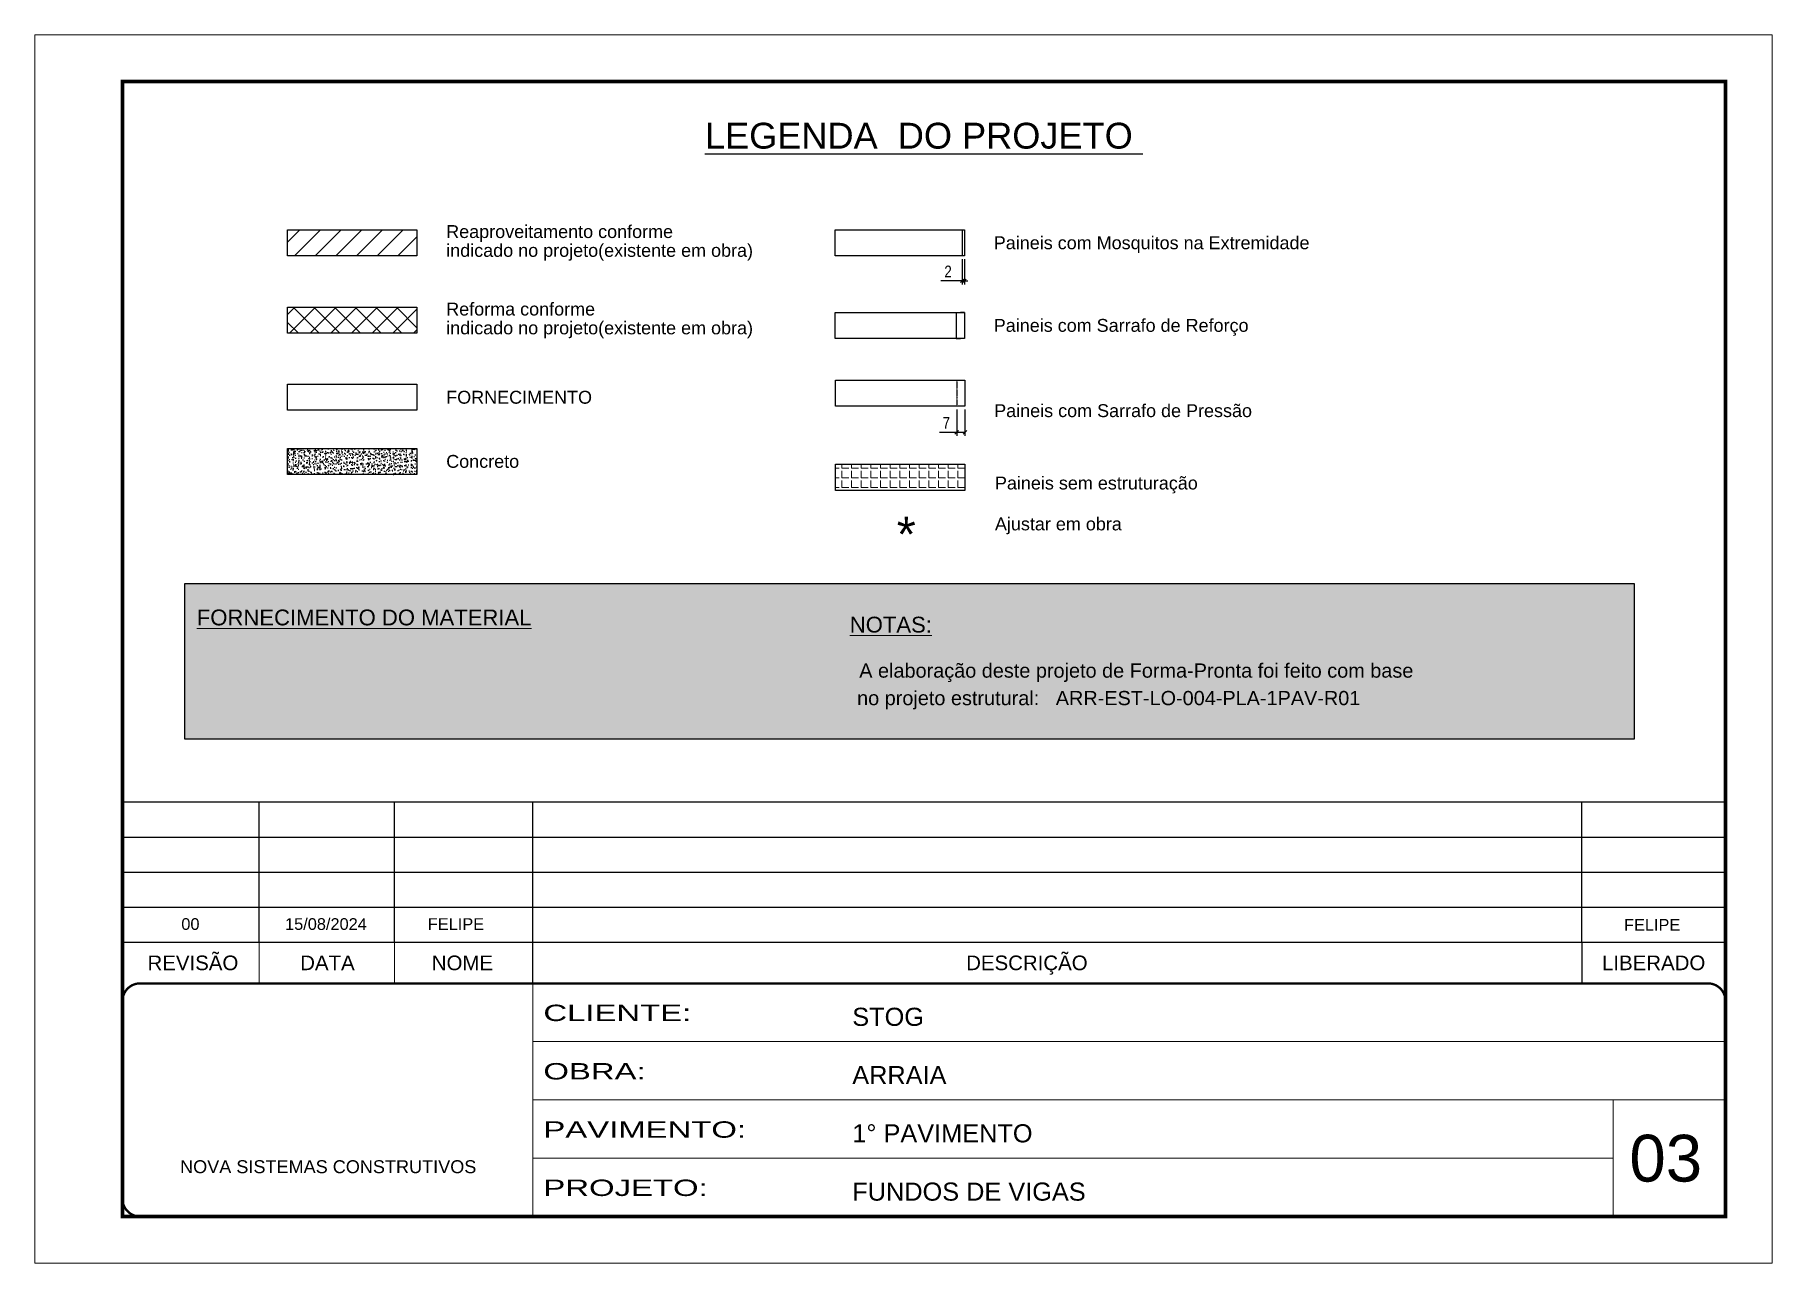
# Model space of a CAD drawing. Extents: x -3394 to 16474, y 3662 to 14397.
# Drawn here: x 7442 to 8927, y 13347 to 14397 of the extents above; entities that cross this region are included whole.
import ezdxf
from ezdxf.enums import TextEntityAlignment as Align

# ---------------------------------------------------------------- set-up
doc = ezdxf.new("R2010")
doc.units = 0
for name, pattern in [('CONTINUO', [0]), ('DASHED', [0.75, 0.5, -0.25]), ('HIDDEN', [0.375, 0.25, -0.125])]:
    doc.linetypes.add(name, pattern=pattern)
doc.layers.get('0').update_dxf_attribs({"linetype": 'CONTINUOUS'})
doc.layers.get('Defpoints').update_dxf_attribs({"linetype": 'CONTINUOUS'})
for name, color, linetype, lineweight in [('CARIMBO', 255, 'CONTINUOUS', 9), ('Folhas', 255, 'CONTINUOUS', 9), ('Hachura', 251, 'CONTINUOUS', 9), ('REAPROVEITAMENTO', 251, 'CONTINUOUS', 9), ('SARRAFO DE PRESSAO', 251, 'DASHED', 9)]:
    doc.layers.add(name, color=color, linetype=linetype, lineweight=lineweight)
for name, color, linetype in [('COTA', 241, 'CONTINUOUS'), ('Painéis', 200, 'CONTINUOUS'), ('SARR_2.2x7', 40, 'CONTINUOUS')]:
    doc.layers.add(name, color=color, linetype=linetype)
doc.layers.add('Demarcação 2', color=7, linetype='CONTINUOUS', lineweight=9, true_color=0xe0e0e0)
doc.styles.add('ARIAL', font='arial.ttf')
doc.styles.add('COTA TECNICA', font='techl___.ttf', dxfattribs={"height": 10})
doc.styles.add('Tecnologia', font='')
doc.styles.get('Tecnologia').set_extended_font_data('Forgotten Futurist')
doc.dimstyles.new('PAINEL', dxfattribs={"dimtxt": 10, "dimasz": 3, "dimexe": 3, "dimexo": 3, "dimgap": 3, "dimtad": 1, "dimdec": 1, "dimzin": 12, "dimdsep": 46, "dimtxsty": 'COTA TECNICA', "dimblk1": 'OBLIQUE', "dimblk2": 'OBLIQUE', "dimsah": 1, "dimcen": 0.9, "dimclrd": 4, "dimclre": 4, "dimclrt": 240, "dimadec": 1, "dimazin": 3, "dimtfac": 1, "dimtdec": 1, "dimtmove": 0, "dimatfit": 3, "dimfxl": 1, "dimtolj": 1, "dimtzin": 12, "dimarcsym": 0})

msp = doc.modelspace()

# ---------------------------------------------------------------- texts
at = {"color": 0, "linetype": 'Continuous', "ltscale": 5, "style": 'ARIAL'}
msp.add_text('%%ULEGENDA  DO PROJETO ', height=22.1184, dxfattribs=at).set_placement((8202.12, 14299.23), align=Align.CENTER)
at = {"style": 'ARIAL'}
for s, p in [('REVISÃO', (7577.39, 13603.3)), ('DATA', (7692.37, 13603.3)), ('NOME', (7807.73, 13603.3)), ('DESCRIÇÃO', (8290.17, 13603.3)), ('LIBERADO', (8825.85, 13603.3))]:
    msp.add_text(s, height=12.5, dxfattribs=at).set_placement(p, align=Align.MIDDLE_CENTER)
at = {"layer": 'CARIMBO', "style": 'ARIAL'}
for s, height, p in [('Reaproveitamento conforme ', 11, (7793.88, 14228.32)), ('indicado no projeto(existente em obra)', 11, (7793.88, 14212.24)), ('Paineis com Mosquitos na Extremidade', 11, (8261.85, 14218.75)), ('Reforma conforme ', 11, (7793.88, 14162.09)), ('indicado no projeto(existente em obra)', 11, (7793.88, 14146)), ('Paineis com Sarrafo de Reforço', 11, (8261.85, 14148.15)), ('FORNECIMENTO', 11, (7793.88, 14086.71)), ('Paineis com Sarrafo de Pressão', 11, (8262.21, 14075.26)), ('Concreto', 11, (7793.88, 14031.91)), ('Paineis sem estruturação', 11, (8262.85, 14013.4)), ('*', 30, (8178.93, 13969.66)), ('Ajustar em obra', 11, (8262.85, 13978.45))]:
    msp.add_text(s, height=height, dxfattribs=at).set_placement(p, align=Align.MIDDLE_LEFT)
at = {"layer": 'CARIMBO', "color": 5, "style": 'ARIAL'}
for s, height, p in [('%%UFORNECIMENTO DO MATERIAL', 13.5, (7580.73, 13891.76)), ('%%UNOTAS:', 13.5, (8138.8, 13885.65)), ('  A elaboração deste projeto de Forma-Pronta foi feito com base', 12.15, (8137.45, 13847.04)), ('  no projeto estrutural:', 12.15, (8135.63, 13823.55))]:
    msp.add_text(s, height=height, dxfattribs=at).set_placement(p)
at = {"layer": 'CARIMBO', "color": 1, "style": 'ARIAL'}
msp.add_text('ARR-EST-LO-004-PLA-1PAV-R01', height=12.15, dxfattribs=at).set_placement((8314.85, 13823.55))
at = {"layer": 'CARIMBO', "style": 'ARIAL'}
for s, p in [('00', (7567.48, 13631.48)), ('15/08/2024', (7656.12, 13631.48)), ('FELIPE', (7778.16, 13631.48))]:
    msp.add_text(s, height=10, dxfattribs=at).set_placement(p)
at = {"layer": 'CARIMBO', "color": 7, "style": 'ARIAL'}
msp.add_text('03', height=40, dxfattribs=at).set_placement((8805.12, 13416.35))
at = {"layer": 'CARIMBO', "style": 'ARIAL'}
msp.add_attdef('FELIPE', text='', height=10, dxfattribs=at).set_placement((8824.56, 13635.8), align=Align.MIDDLE_CENTER)

# ---------------------------------------------------------------- blocks, each defined once
blk = doc.blocks.new('9999999999')
at = {"color": 30, "linetype": 'CONTINUO'}
for p, q in [((98564.6, 34230.2), (98564.6, 34429.4)), ((98564.6, 34379.6), (99584, 34379.6)), ((98564.6, 34329.8), (99488, 34329.8)), ((99584, 34329.8), (99488, 34329.8)), ((99488, 34329.8), (99488, 34230.2)), ((98564.6, 34280), (99488, 34280))]:
    blk.add_line(p, q, dxfattribs=at)
at = {"color": 30, "linetype": 'CONTINUO', "const_width": 2}
blk.add_lwpolyline([(99584, 34230.2), (99584, 34414.4, 0.414214), (99569, 34429.4), (98229, 34429.4, 0.414214), (98214, 34414.4), (98214, 34245.2, 0.414214), (98229, 34230.2), (99584, 34230.2)], format="xyb", dxfattribs=at)
at = {"layer": 'Folhas'}
blk.add_lwpolyline([(98139, 34190.2), (99624, 34190.2), (99624, 35240.2), (98139, 35240.2)], close=True, dxfattribs=at)
at = {"layer": 'Folhas', "color": 30, "const_width": 3}
blk.add_lwpolyline([(98214, 34230.2), (99584, 34230.2), (99584, 35200.2), (98214, 35200.2)], close=True, dxfattribs=at)
at = {"color": 7, "linetype": 'Continuous', "ltscale": 5, "style": 'ARIAL'}
for s, height, p in [('STOG', 15.48, (98837.7, 34393.1)), ('ARRAIA', 15.48, (98837.7, 34343.3)), ('1° PAVIMENTO', 15.483, (98837.7, 34293.5)), ('NOVA SISTEMAS CONSTRUTIVOS', 11.059, (98263.2, 34267.2)), ('FUNDOS DE VIGAS', 15.483, (98837.7, 34243.7))]:
    blk.add_text(s, height=height, dxfattribs=at).set_placement(p)
at = {"layer": 'Folhas', "color": 7, "style": 'Tecnologia', "width": 1.5}
for s, p in [('CLIENTE:', (98573.7, 34397.2)), ('OBRA:', (98573.7, 34347.3)), ('PAVIMENTO:', (98573.7, 34297.5)), ('PROJETO:', (98573.7, 34247.7))]:
    blk.add_text(s, height=14, dxfattribs=at).set_placement(p)
blk = doc.blocks.new('_Oblique')
at = {"color": 0, "linetype": 'ByBlock', "lineweight": -2}
blk.add_line((-0.5, -0.5), (0.5, 0.5), dxfattribs=at)
blk = doc.blocks.new('*D12')
at = {"layer": 'COTA', "color": 4, "lineweight": -2, "transparency": 16777216}
for p, q in [((8234.8, 14204.6), (8234.8, 14183.2)), ((8236.8, 14204.6), (8236.8, 14183.2)), ((8234.8, 14186.2), (8216.7, 14186.2)), ((8236.8, 14186.2), (8234.8, 14186.2)), ((8236.8, 14186.2), (8239.8, 14186.2))]:
    blk.add_line(p, q, dxfattribs=at)
at = {"layer": 'Defpoints', "color": 0, "transparency": 16777216}
for p in [(8234.8, 14207.6), (8236.8, 14207.6), (8234.8, 14186.2)]:
    blk.add_point(p, dxfattribs=at)
at = {"layer": 'COTA', "color": 4, "lineweight": -2, "transparency": 16777216, "xscale": 3, "yscale": 3, "zscale": 3}
blk.add_blockref('_Oblique', (8234.8, 14186.2), dxfattribs=at)
at = {"layer": 'COTA', "color": 4, "lineweight": -2, "transparency": 16777216, "xscale": 3, "yscale": 3, "zscale": 3, "rotation": 180}
blk.add_blockref('_Oblique', (8236.8, 14186.2), dxfattribs=at)
at = {"layer": 'COTA', "color": 240, "transparency": 16777216, "insert": (8222.8, 14194.2), "char_height": 10, "attachment_point": 5, "style": 'COTA TECNICA'}
blk.add_mtext('\\A1;2', dxfattribs=at)
blk = doc.blocks.new('*D13')
at = {"layer": 'COTA', "color": 4, "lineweight": -2, "transparency": 16777216}
for p, q in [((8230.2, 14076.2), (8230.2, 14053.7)), ((8237.2, 14076.2), (8237.2, 14053.7)), ((8230.2, 14056.7), (8215.5, 14056.7)), ((8237.2, 14056.7), (8230.2, 14056.7))]:
    blk.add_line(p, q, dxfattribs=at)
at = {"layer": 'Defpoints', "color": 0, "transparency": 16777216}
for p in [(8230.2, 14079.2), (8237.2, 14079.2), (8230.2, 14056.7)]:
    blk.add_point(p, dxfattribs=at)
at = {"layer": 'COTA', "color": 4, "lineweight": -2, "transparency": 16777216, "xscale": 3, "yscale": 3, "zscale": 3, "rotation": 180}
blk.add_blockref('_Oblique', (8230.2, 14056.7), dxfattribs=at)
at = {"layer": 'COTA', "color": 4, "lineweight": -2, "transparency": 16777216, "xscale": 3, "yscale": 3, "zscale": 3}
blk.add_blockref('_Oblique', (8237.2, 14056.7), dxfattribs=at)
at = {"layer": 'COTA', "color": 240, "transparency": 16777216, "insert": (8221.3, 14064.8), "char_height": 10, "attachment_point": 5, "style": 'COTA TECNICA'}
blk.add_mtext('\\A1;7', dxfattribs=at)

# ---------------------------------------------------------------- dimensions: what is measured, and where the dimension line sits
at = {"layer": 'COTA'}
for base, p1, p2, picture, middle in [((8234.85, 14186.2), (8236.85, 14207.62), (8234.85, 14207.62), '*D12', (8222.79, 14194.2)), ((8230.21, 14056.71), (8237.21, 14079.19), (8230.21, 14079.19), '*D13', (8221.34, 14064.78))]:
    dim = msp.add_linear_dim(base=base, p1=p1, p2=p2, dimstyle='PAINEL', dxfattribs=at)
    dim.commit()
    dim.dimension.update_dxf_attribs({"geometry": picture, "text_midpoint": middle})

# ---------------------------------------------------------------- hatches: boundary and pattern name
at = {"layer": 'COTA', "linetype": 'Continuous', "ltscale": 200}
h = msp.add_hatch(dxfattribs=at)
h.set_pattern_fill('AR-CONC', color=256, scale=0.9)
h.set_pattern_definition([(50, (-96164.439, -20813.551), (6.45534164, -0.56476921), [0.675, -7.425]), (355, (-96164.439, -20813.551), (-1.248762, 6.7697292), [0.54, -5.94]), (100.4514445, (-96163.901, -20813.598), (5.20657962, 6.20495992), [0.57366173, -6.310279]), (46.1842, (-96164.439, -20811.751), (9.605172, -1.4896735), [1.0125, -11.1375]), (96.6356355, (-96163.639, -20811.875), (8.4119575, 8.7670674), [0.8604931, -9.4654238]), (351.184164, (-96164.439, -20811.751), (8.4119575, 8.7670674), [0.81, -8.91]), (21, (-96163.539, -20812.201), (5.37216347, -3.62357002), [0.675, -7.425]), (326, (-96163.539, -20812.201), (2.189838, 6.5263504), [0.54, -5.94]), (71.451445, (-96163.0916, -20812.503), (7.5620014, 2.90278038), [0.5736617, -6.310279]), (37.5, (-96164.4393, -20813.551), (0.1094387, 2.996044684), [0, -5.868, 0, -6.03, 0, -5.9625]), (7.5, (-96164.4393, -20813.551), (2.36762584, 3.54970541), [0, -3.438, 0, -5.733, 0, -2.2725]), (327.5, (-96166.4463, -20813.551), (4.804401926, -0.202993846), [0, -2.25, 0, -7.02, 0, -9.315]), (317.5, (-96167.3463, -20813.551), (5.24867552, 0.90094484), [0, -2.925, 0, -4.662, 0, -6.615])])
h.paths.add_polyline_path([(7768.88, 14020.78), (7768.88, 14043.03), (7658.31, 14043.03), (7658.31, 14020.78)])
at = {"layer": 'Demarcação 2'}
h = msp.add_hatch(color=8, dxfattribs=at)
h.set_gradient(color1=(112, 112, 112), one_color=1, tint=1, name='SPHERICAL')
h.paths.add_polyline_path([(7570.38, 13927.63), (8809.32, 13927.63), (8809.32, 13794.62), (7570.38, 13794.62)])
at = {"layer": 'Hachura'}
h = msp.add_hatch(dxfattribs=at)
h.set_pattern_fill('ANGLE', color=256, scale=30)
h.set_pattern_definition([(0, (-96164.439, -20813.551), (0, 8.25), [6, -2.25]), (90, (-96164.439, -20813.551), (-8.25, 5e-16), [6, -2.25])])
h.paths.add_polyline_path([(8237.21, 14029.42), (8126.64, 14029.42), (8126.64, 14007.16), (8237.21, 14007.16)])
at = {"layer": 'REAPROVEITAMENTO'}
h = msp.add_hatch(dxfattribs=at)
h.set_pattern_fill('ANSI31', color=256, scale=100, style=0)
h.set_pattern_definition([(45, (8708.586, 17408.662), (-8.838835, 8.838835), [])])
h.paths.add_polyline_path([(7658.31, 14229.87), (7658.31, 14207.62), (7768.88, 14207.62), (7768.88, 14229.87)])
h = msp.add_hatch(dxfattribs=at)
h.set_pattern_fill('ANSI37', color=256, scale=100, style=0)
h.set_pattern_definition([(45, (-92197.431, -20609.075), (-8.8388348, 8.8388348), []), (135, (-92197.431, -20609.075), (-8.8388348, -8.8388348), [])])
h.paths.add_polyline_path([(7658.31, 14163.64), (7658.31, 14141.39), (7768.88, 14141.39), (7768.88, 14163.64)])

# ---------------------------------------------------------------- linework, layer by layer
at = {"color": 30}
for p, q in [((7517.21, 13740.8), (8887.21, 13740.8)), ((7633.97, 13620.8), (7633.97, 13740.8)), ((7749.63, 13620.8), (7749.63, 13740.8)), ((7867.79, 13620.8), (7867.79, 13740.8)), ((8764.55, 13620.8), (8764.55, 13740.8)), ((7517.21, 13710.8), (8887.21, 13710.8)), ((7517.21, 13680.8), (8887.21, 13680.8)), ((7517.21, 13650.8), (8887.21, 13650.8))]:
    msp.add_line(p, q, dxfattribs=at)
msp.add_lwpolyline([(7570.38, 13927.63), (8809.32, 13927.63), (8809.32, 13794.62), (7570.38, 13794.62)], close=True, dxfattribs=at)
at = {"color": 30, "const_width": 1}
for points in [[(7517.21, 13620.8), (8887.21, 13620.8)], [(7633.97, 13620.8), (7633.97, 13585.8)], [(7749.63, 13620.8), (7749.63, 13585.8)], [(7867.79, 13620.8), (7867.79, 13585.8)], [(8764.55, 13620.8), (8764.55, 13585.8)]]:
    msp.add_lwpolyline(points, dxfattribs=at)
at = {"layer": 'COTA', "linetype": 'Continuous', "ltscale": 200}
msp.add_lwpolyline([(7658.31, 14043.03), (7768.88, 14043.03), (7768.88, 14020.78), (7658.31, 14020.78)], close=True, dxfattribs=at)
at = {"layer": 'Painéis', "linetype": 'Continuous'}
msp.add_line((8234.85, 14229.87), (8234.85, 14207.62), dxfattribs=at)
for points in [[(7658.31, 14229.87), (7768.88, 14229.87), (7768.88, 14207.62), (7658.31, 14207.62)], [(8126.28, 14229.87), (8236.85, 14229.87), (8236.85, 14207.62), (8126.28, 14207.62)], [(7658.31, 14163.64), (7768.88, 14163.64), (7768.88, 14141.39), (7658.31, 14141.39)], [(8126.28, 14159.27), (8236.85, 14159.27), (8236.85, 14137.02), (8126.28, 14137.02)], [(7658.31, 14097.83), (7768.88, 14097.83), (7768.88, 14075.58), (7658.31, 14075.58)], [(8126.64, 14101.44), (8237.21, 14101.44), (8237.21, 14079.19), (8126.64, 14079.19)], [(8126.64, 14029.42), (8237.21, 14029.42), (8237.21, 14007.16), (8126.64, 14007.16)]]:
    msp.add_lwpolyline(points, close=True, dxfattribs=at)
at = {"layer": 'SARR_2.2x7'}
for p, q in [((8229.85, 14159.27), (8233.35, 14159.27)), ((8229.85, 14159.27), (8229.85, 14137.02)), ((8236.85, 14159.27), (8233.35, 14159.27)), ((8236.85, 14159.27), (8236.85, 14137.02)), ((8229.85, 14137.02), (8233.35, 14137.02)), ((8236.85, 14137.02), (8233.35, 14137.02))]:
    msp.add_line(p, q, dxfattribs=at)
at = {"layer": 'SARR_2.2x7', "linetype": 'HIDDEN'}
msp.add_line((8230.21, 14101.44), (8230.21, 14079.19), dxfattribs=at)

# ---------------------------------------------------------------- block references
at = {"layer": 'SARRAFO DE PRESSAO', "color": 6, "linetype": 'ByBlock'}
msp.add_blockref('9999999999', (-90696.77, -20843.65), dxfattribs=at)

msp.set_redraw_order([(e.dxf.handle, doc.entitydb.next_handle()) for e in msp.query("TEXT MTEXT ATTDEF DIMENSION ARC_DIMENSION")])  # texts and dimensions are drawn at this point

doc.saveas('drawing.dxf')
